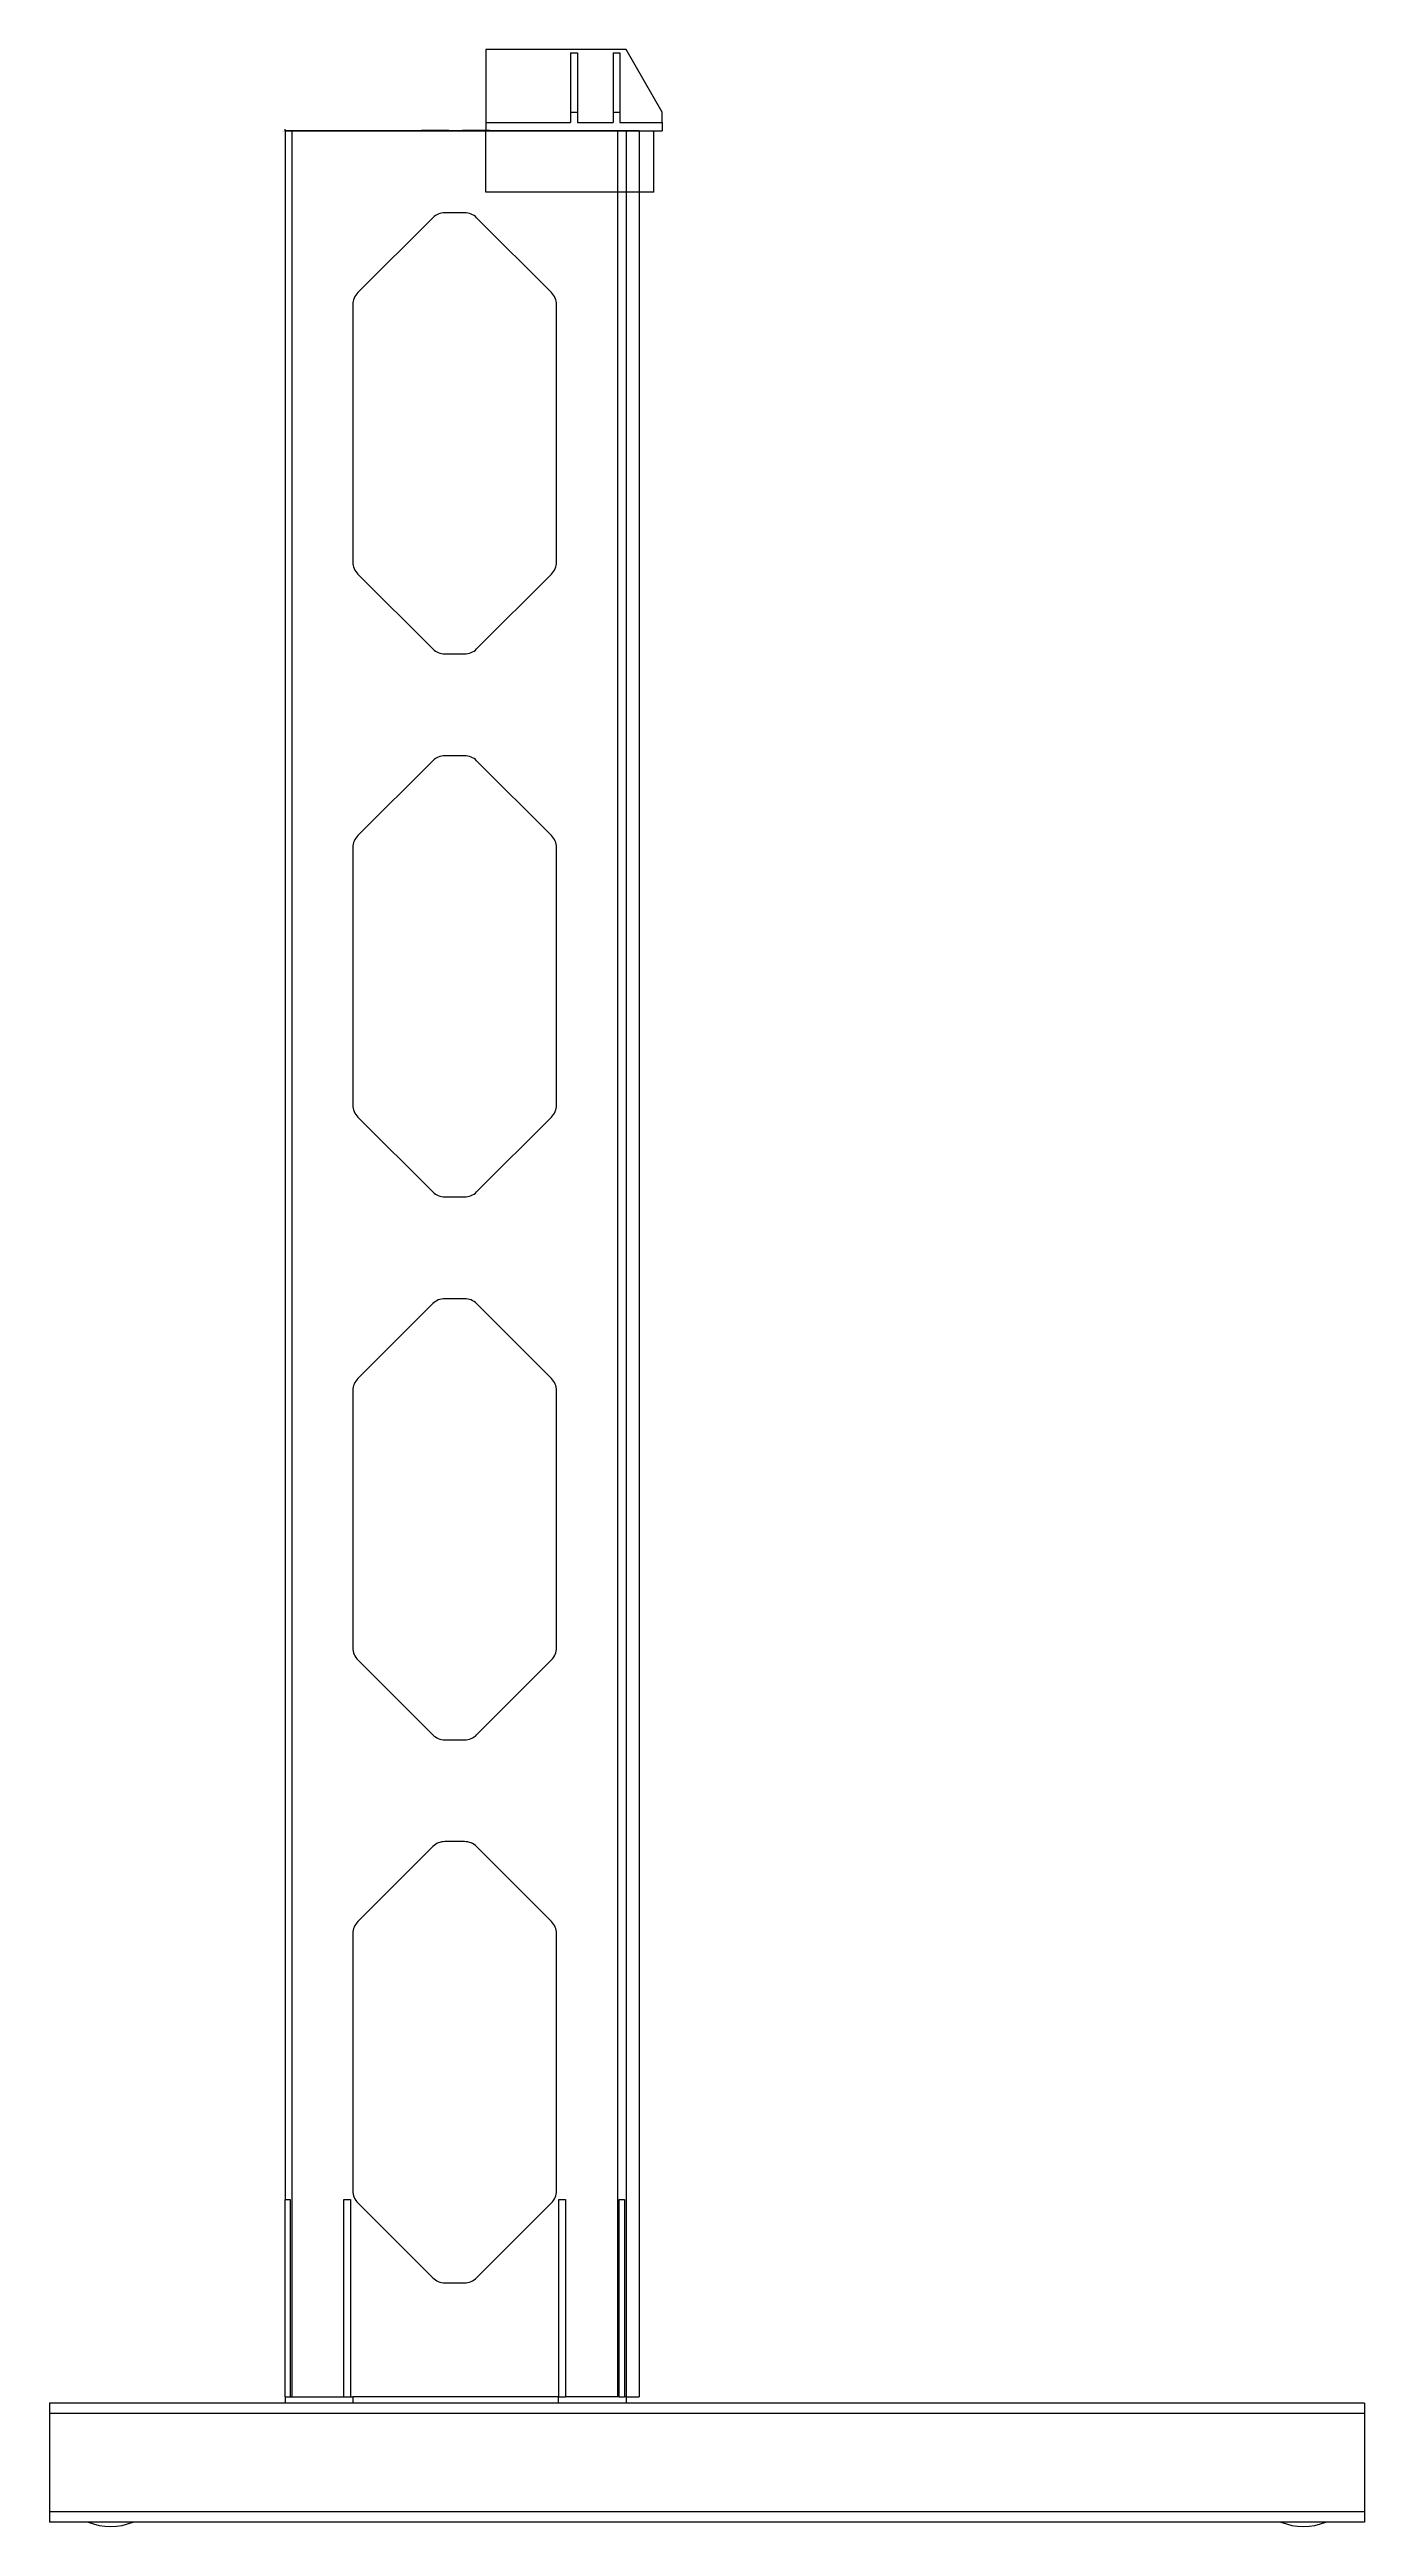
# Model space of a CAD drawing. Extents: x -2612 to 1264, y -600 to 6698.
import ezdxf

# ---------------------------------------------------------------- set-up
doc = ezdxf.new("R2010")
doc.units = 0
doc.header["$MEASUREMENT"] = 0
doc.layers.get('0').update_dxf_attribs({"linetype": 'CONTINUOUS'})
doc.layers.get('DEFPOINTS').update_dxf_attribs({"linetype": 'CONTINUOUS'})
doc.dimstyles.new('ISO-25', dxfattribs={"dimtxt": 2.5, "dimasz": 2.5, "dimexe": 1.25, "dimexo": 0.625, "dimtad": 1, "dimdec": 4, "dimtxsty": 'STANDARD', "dimcen": 2.5, "dimazin": 3, "dimtfac": 1, "dimtdec": 4, "dimtmove": 0, "dimatfit": 3, "dimtolj": 1, "dimtzin": 0})

# ---------------------------------------------------------------- blocks, each defined once
blk = doc.blocks.new('*D0')
at = {"color": 0}
for p, q in [((-874.1, 6458.5), (-1918.8, 6458.5)), ((-874.1, 6458.5), (-1918.8, 6458.5)), ((-1917.5, 6461), (-1917.5, 6463.5)), ((-1917.5, 6458.5), (-1917.5, 6458.5)), ((-1917.5, 6456), (-1917.5, 6453.5))]:
    blk.add_line(p, q, dxfattribs=at)
for points in [[(-1917.9, 6461), (-1917.1, 6461), (-1917.5, 6458.5)], [(-1917.1, 6456), (-1917.9, 6456), (-1917.5, 6458.5)]]:
    blk.add_solid(points, dxfattribs=at)
at = {"layer": 'DEFPOINTS', "color": 0}
for p in [(-1917.5, 6458.5), (-873.5, 6458.5), (-873.5, 6458.5)]:
    blk.add_point(p, dxfattribs=at)
at = {"color": 0, "insert": (-1923.4, 6458.5), "char_height": 2.5, "attachment_point": 5, "rotation": 90}
blk.add_mtext('\\A1;0', dxfattribs=at)

msp = doc.modelspace()

# ---------------------------------------------------------------- linework, layer by layer
at = {"color": 7, "linetype": 'CONTINUOUS'}
for p, q in [((-912.5002, 6698.49976), (-1326.00015, 6698.49976)), ((-1326.00015, 6698.49976), (-1326.00015, 6483.49961)), ((-1076.00015, 6688.49953), (-1056.00017, 6688.49953)), ((-1076.00015, 6688.49953), (-1076.00015, 6513.50029)), ((-1056.00017, 6688.49953), (-1056.00017, 6513.50029)), ((-951.00003, 6688.49953), (-931.00005, 6688.49953)), ((-951.00003, 6688.49953), (-951.00003, 6513.50029)), ((-931.00005, 6688.49953), (-931.00005, 6513.50029)), ((-806.00005, 6514.00002), (-912.5002, 6698.49976)), ((-1076.00015, 6513.50029), (-1056.00017, 6513.50029)), ((-1076.00015, 6513.50029), (-1076.00015, 6483.49961)), ((-1056.00017, 6513.50029), (-1056.00017, 6483.49961)), ((-951.00003, 6513.50029), (-931.00005, 6513.50029)), ((-951.00003, 6513.50029), (-951.00003, 6483.49961)), ((-931.00005, 6513.50029), (-931.00005, 6483.49961)), ((-806.00005, 6483.49961), (-806.00005, 6514.00002)), ((-1917.50015, 6458.49999), (-1897.50011, 6458.49999)), ((-1917.50015, 6458.49999), (-1917.50015, 362.49998)), ((-1897.50011, 6458.49999), (-1897.50011, -218.49999)), ((-1897.50011, 6458.49999), (-1326.00015, 6458.49999)), ((-1515.00016, 6458.49999), (-1515.00016, 6460.49984)), ((-1515.00016, 6460.49984), (-1435.00012, 6460.49984)), ((-1435.00012, 6460.49984), (-1435.00012, 6458.49999)), ((-1395.00011, 6460.49984), (-1315.00019, 6460.49984)), ((-1395.00011, 6458.49999), (-1395.00011, 6460.49984)), ((-1326.00015, 6483.49961), (-1076.00015, 6483.49961)), ((-1326.00015, 6483.49961), (-1326.00015, 6458.49999)), ((-1326.00015, 6458.49999), (-806.00005, 6458.49999)), ((-1326.00015, 6278.49968), (-1326.00015, 6458.49999)), ((-1315.00019, 6460.49984), (-1315.00019, 6458.49999)), ((-1056.00017, 6483.49961), (-951.00003, 6483.49961)), ((-937.50006, 6458.49999), (-937.50006, -218.49999)), ((-931.00005, 6483.49961), (-806.00005, 6483.49961)), ((-912.5002, 6458.49999), (-912.5002, -218.49999)), ((-873.50017, 6458.49999), (-873.50017, -218.49999)), ((-831.00015, 6278.49968), (-831.00015, 6458.49999)), ((-806.00005, 6483.49961), (-806.00005, 6458.49999)), ((-831.00015, 6278.49968), (-1326.00015, 6278.49968)), ((-1388.21083, 6217.5), (-1446.78951, 6217.5)), ((-1482.14484, 6202.85538), (-1702.85548, 5982.14462)), ((-1132.14475, 5982.14462), (-1352.8555, 6202.85538)), ((-1717.50016, 5946.78953), (-1717.50016, 5188.21075)), ((-1117.50012, 5188.21075), (-1117.50012, 5946.78953)), ((-1702.85548, 5152.85519), (-1482.14484, 4932.14443)), ((-1352.8555, 4932.14443), (-1132.14475, 5152.85519)), ((-1446.78951, 4917.49981), (-1388.21083, 4917.49981)), ((-1482.14484, 4602.85547), (-1702.85548, 4382.14472)), ((-1388.21083, 4617.5001), (-1446.78951, 4617.5001)), ((-1132.14475, 4382.14472), (-1352.8555, 4602.85547)), ((-1717.50016, 4346.78915), (-1717.50016, 3588.21085)), ((-1117.50012, 3588.21085), (-1117.50012, 4346.78915)), ((-1702.85548, 3552.85528), (-1482.14484, 3332.14477)), ((-1352.8555, 3332.14477), (-1132.14475, 3552.85528)), ((-1446.78951, 3317.4999), (-1388.21083, 3317.4999)), ((-1482.14484, 3002.85533), (-1702.85548, 2782.14458)), ((-1388.21083, 3017.49995), (-1446.78951, 3017.49995)), ((-1132.14475, 2782.14458), (-1352.8555, 3002.85533)), ((-1717.50016, 2746.78925), (-1717.50016, 1988.21071)), ((-1117.50012, 1988.21071), (-1117.50012, 2746.78925)), ((-1702.85548, 1952.85538), (-1482.14484, 1732.14462)), ((-1352.8555, 1732.14462), (-1132.14475, 1952.85538)), ((-1446.78951, 1717.5), (-1388.21083, 1717.5)), ((-1482.14484, 1402.85542), (-1702.85548, 1182.14467)), ((-1388.21083, 1417.50005), (-1446.78951, 1417.50005)), ((-1132.14475, 1182.14467), (-1352.8555, 1402.85542)), ((-1717.50016, 1146.78934), (-1717.50016, 388.21068)), ((-1117.50012, 388.21068), (-1117.50012, 1146.78934)), ((-1917.50015, 362.49998), (-1902.50016, 362.49998)), ((-1917.50015, -218.49999), (-1917.50015, 362.49998)), ((-1902.50016, 362.49998), (-1902.50016, -218.49999)), ((-1744.50011, -218.49999), (-1744.50011, 362.49998)), ((-1744.50011, 362.49998), (-1724.50013, 362.49998)), ((-1724.50013, 362.49998), (-1724.50013, -218.49999)), ((-1702.85548, 352.85535), (-1482.14484, 132.14466)), ((-1352.8555, 132.14466), (-1132.14475, 352.85535)), ((-1110.50015, 362.49998), (-1090.50017, 362.49998)), ((-1110.50015, -218.49999), (-1110.50015, 362.49998)), ((-1090.50017, 362.49998), (-1090.50017, -218.49999)), ((-932.50018, -218.49999), (-932.50018, 362.49998)), ((-932.50018, 362.49998), (-917.50008, 362.49998)), ((-917.50008, 362.49998), (-917.50008, -218.49999)), ((-1446.78951, 117.49998), (-1388.21083, 117.49998)), ((-1917.50015, -218.49999), (-1902.50016, -218.49999)), ((-1917.50015, -218.49999), (-1917.50015, -237.50001)), ((-1902.50016, -218.49999), (-1744.50011, -218.49999)), ((-1744.50011, -218.49999), (-1724.50013, -218.49999)), ((-1724.50013, -218.49999), (-1717.50016, -218.49999)), ((-1717.50016, -218.49999), (-1717.50016, -237.50001)), ((-1112.50013, -218.49999), (-1717.50016, -218.49999)), ((-1110.50015, -218.49999), (-1112.50013, -218.49999)), ((-1112.50013, -218.49999), (-1112.50013, -237.50001)), ((-1110.50015, -218.49999), (-1090.50017, -218.49999)), ((-932.50018, -218.49999), (-1090.50017, -218.49999)), ((-932.50018, -218.49999), (-917.50008, -218.49999)), ((-912.5002, -218.49999), (-917.50008, -218.49999)), ((-912.5002, -218.49999), (-912.5002, -237.50001)), ((-912.5002, -218.49999), (-873.50017, -218.49999)), ((1263.5, -237.50001), (-2611.50013, -237.50001)), ((-2611.50013, -237.50001), (-2611.50013, -267.50001)), ((1263.5, -267.50001), (-2611.50013, -267.50001)), ((-2611.50013, -267.50001), (-2611.50013, -557.5)), ((1263.5, -237.50001), (1263.5, -267.50001)), ((1263.5, -267.50001), (1263.5, -557.5)), ((1263.5, -557.5), (-2611.50013, -557.5)), ((-2611.50013, -557.5), (-2611.50013, -587.5)), ((1263.5, -557.5), (1263.5, -587.5)), ((1263.5, -587.5), (-2611.50013, -587.5))]:
    msp.add_line(p, q, dxfattribs=at)
for centre, start, end in [((-1446.78946, 6167.5), 89.999999953, 135), ((-1388.21081, 6167.5), 45, 89.999999979), ((-1667.50013, 5946.78932), 135, 179.999999864), ((-1167.50013, 5946.78932), 0.000000021, 45), ((-1667.50013, 5188.21068), 180.000000136, 225), ((-1167.50013, 5188.21068), 315, 359.999999979), ((-1446.78946, 4967.5), 225, 270), ((-1388.21081, 4967.5), 270.000000021, 315), ((-1446.78946, 4567.5), 89.999999953, 135), ((-1388.21081, 4567.5), 45, 89.999999979), ((-1667.50013, 4346.78932), 135, 179.999999864), ((-1167.50013, 4346.78932), 0.000000021, 45), ((-1667.50013, 3588.21068), 180.000000136, 225), ((-1167.50013, 3588.21068), 315, 359.999999979), ((-1446.78946, 3367.5), 225, 270), ((-1388.21081, 3367.5), 270.000000021, 315), ((-1446.78946, 2967.5), 89.999999953, 135), ((-1388.21081, 2967.5), 45, 89.999999979), ((-1667.50013, 2746.78932), 135, 179.999999864), ((-1167.50013, 2746.78932), 0.000000021, 45), ((-1667.50013, 1988.21068), 180.000000136, 225), ((-1167.50013, 1988.21068), 315, 359.999999979), ((-1446.78946, 1767.5), 225, 270), ((-1388.21081, 1767.5), 270.000000021, 315), ((-1446.78946, 1367.5), 89.999999953, 135), ((-1388.21081, 1367.5), 45, 89.999999979), ((-1667.50013, 1146.78932), 135, 179.999999864), ((-1167.50013, 1146.78932), 0.000000021, 45), ((-1667.50013, 388.21068), 180.000000136, 225), ((-1167.50013, 388.21068), 315, 359.999999979), ((-1446.78946, 167.5), 225, 270), ((-1388.21081, 167.5), 270.000000021, 315)]:
    msp.add_arc(centre, 50, start, end, dxfattribs=at)
for centre in [(-2431.50013, -425.5), (1083.5, -425.5)]:
    msp.add_arc(centre, 175, 247.776310804, 292.223689196)

# ---------------------------------------------------------------- dimensions: what is measured, and where the dimension line sits
dim = msp.add_linear_dim(base=(-1917.5001478195, 6458.499986887), p1=(-873.5001659393, 6458.499986887), p2=(-873.5001659393, 6458.499986887), angle=90, dimstyle='ISO-25', override={"dimtmove": 2})
dim.commit()
dim.dimension.update_dxf_attribs({"geometry": '*D0', "text_midpoint": (-1923.4376478195, 6458.499986887)})

doc.saveas('drawing.dxf')
